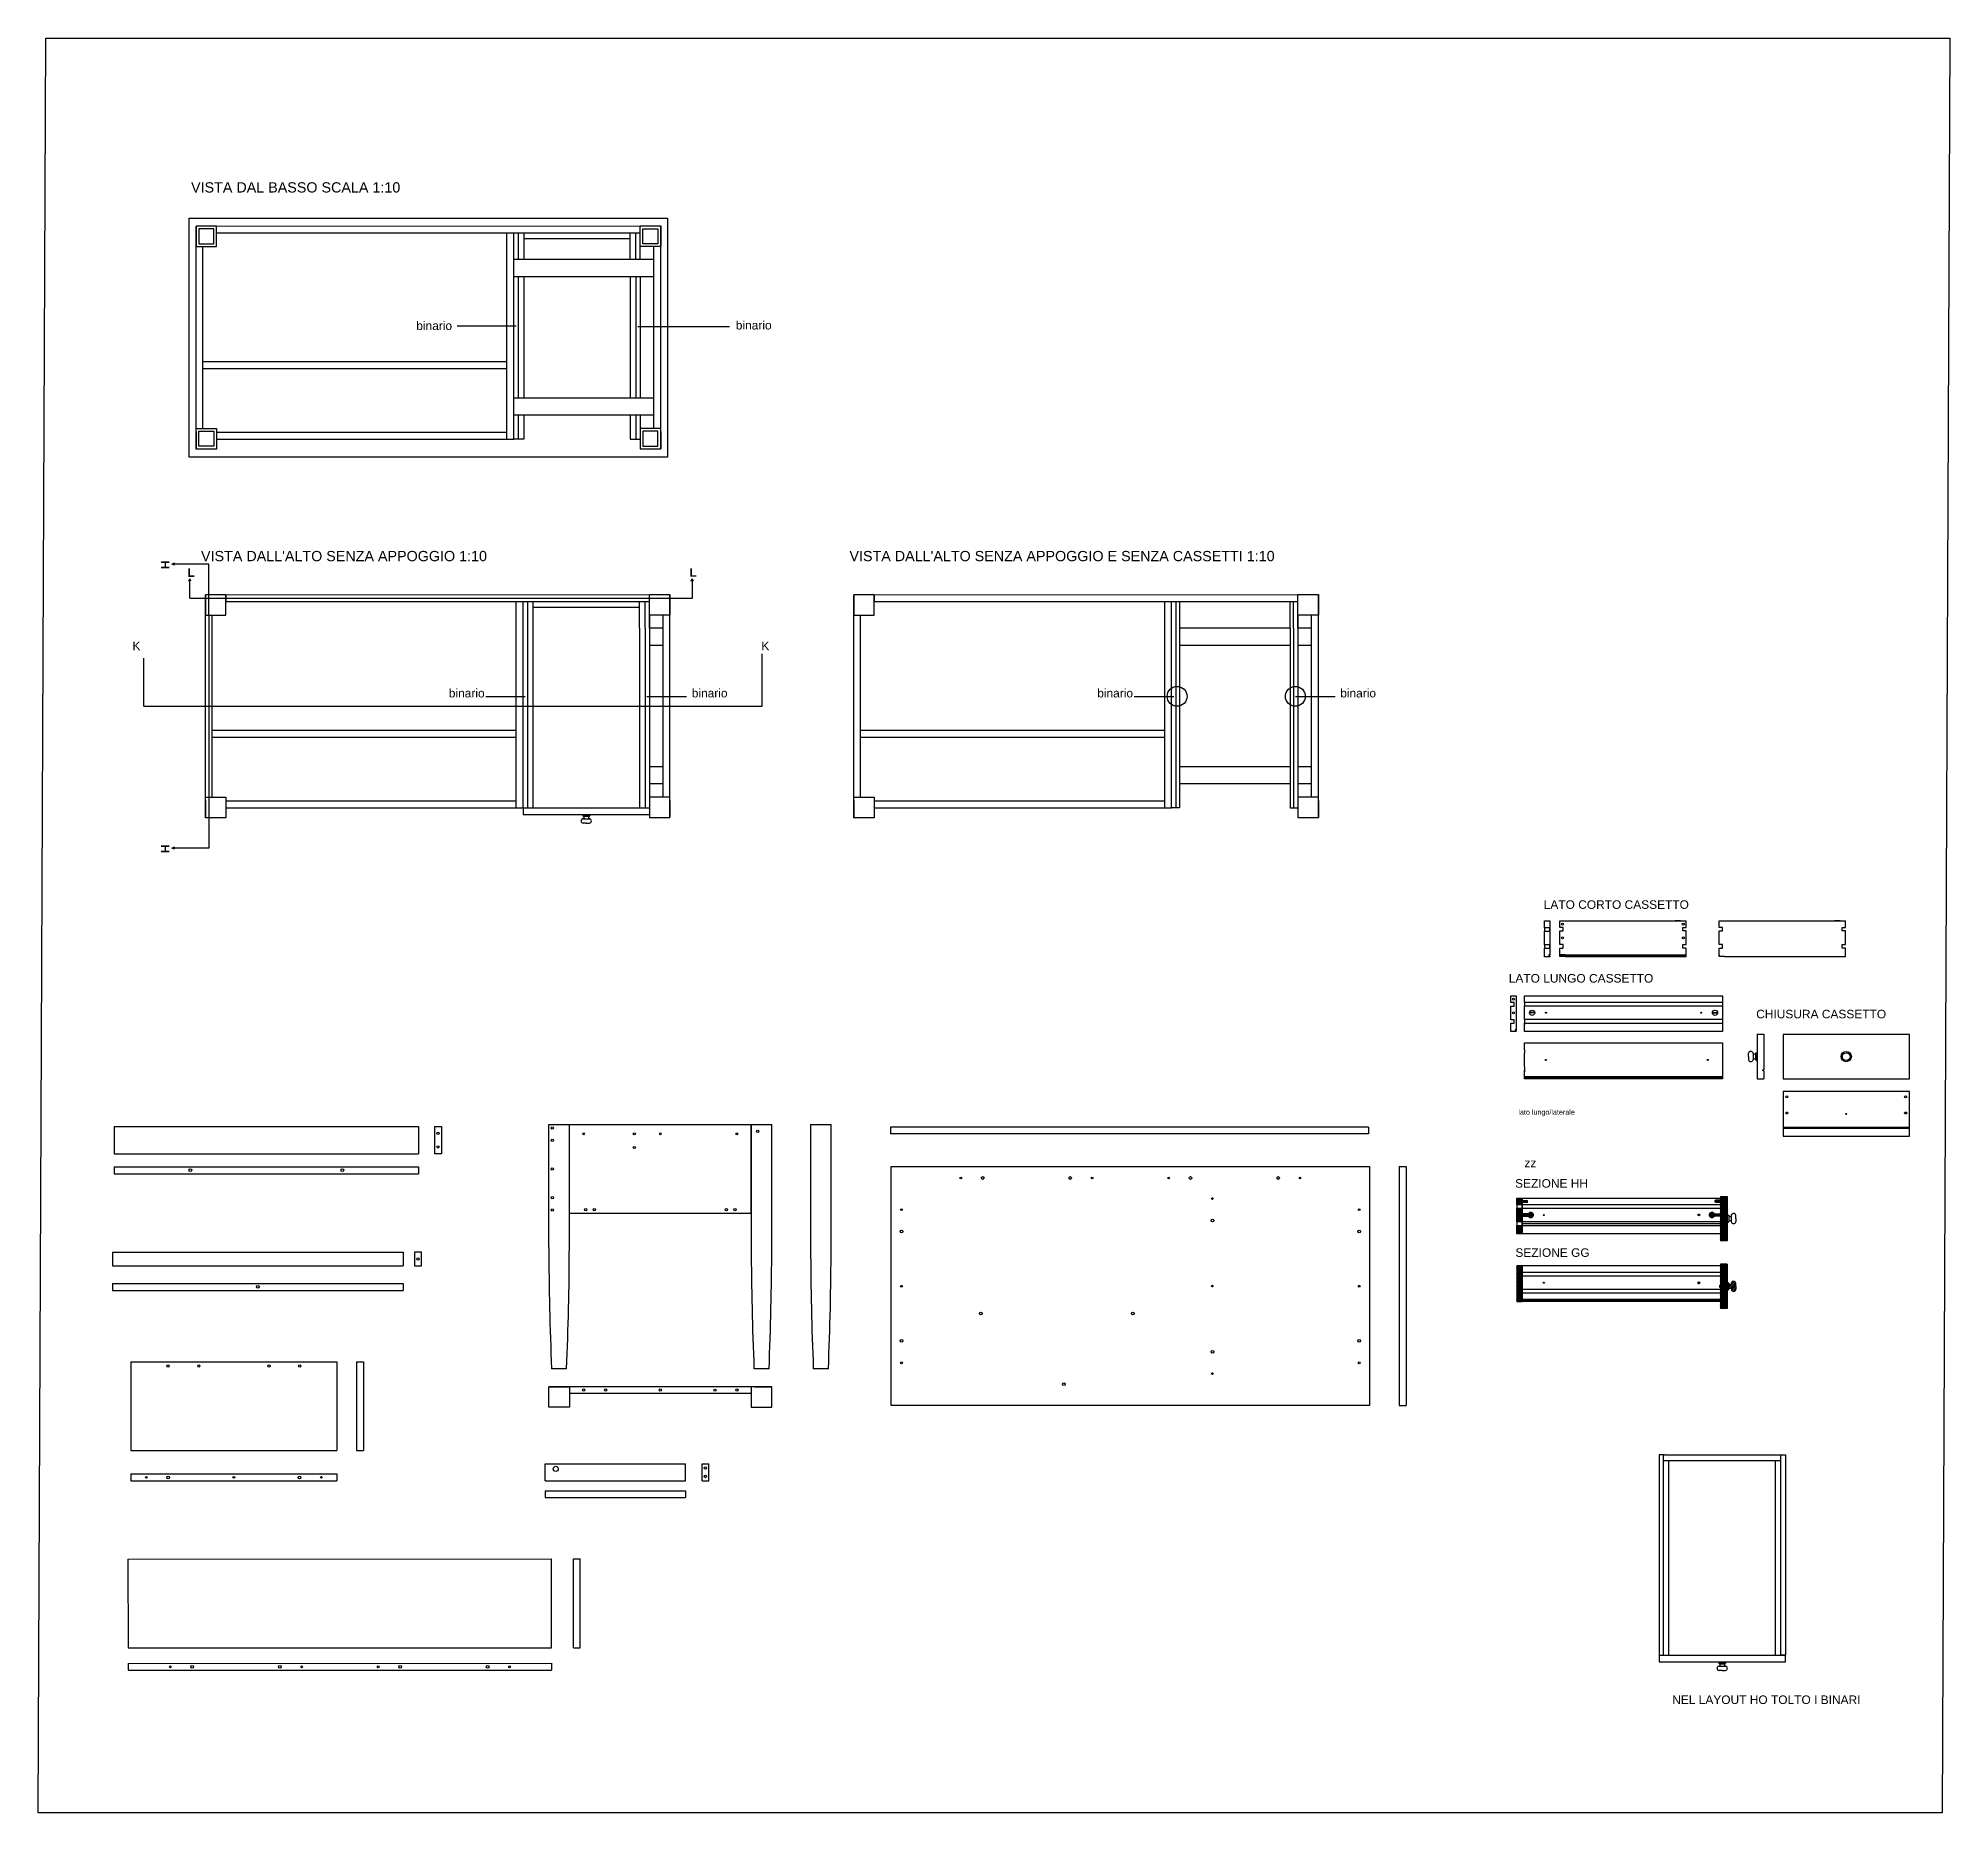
# Model space of a CAD drawing. Header units: millimetres. Extents: x 233 to 6102, y 2 to 2508.
# Drawn here: x 5542 to 6102, y 1817 to 2336 of the extents above; entities that cross this region are included whole.
import ezdxf

# ---------------------------------------------------------------- set-up
doc = ezdxf.new("R2010")
doc.units = ezdxf.units.MM
for name, color, linetype in [('ALTRE LINEE', 70, 'Continuous'), ('G-ANNO-GEOMETRY', 7, 'Continuous'), ('G-ANNO-SYSTEM', 7, 'Continuous'), ('LINEE SEZIONE', 129, 'Continuous'), ('PDF _Geometria', 7, 'Continuous'), ('Viti', 3, 'Continuous')]:
    doc.layers.add(name, color=color, linetype=linetype)
doc.styles.add('ARIAL-BOLD', font='')
doc.styles.add('PDF Arial', font='arial.ttf')
doc.styles.get("Standard").update_dxf_attribs({"font": 'arial.ttf'})
doc.styles.get('ARIAL-BOLD').set_extended_font_data('Arial', bold=True)
pattern_1 = [(45, (5400.1007, 2114.4157), (-0.12796865, 0.12796865), [])]

msp = doc.modelspace()

# ---------------------------------------------------------------- texts
at = {"layer": 'ALTRE LINEE', "char_height": 2.5, "attachment_point": 1}
for width, insert in [(35.3159, (5652.68, 2253.38)), (35.3159, (5746.21, 2253.52)), (17.7814, (5662.2, 2145.82)), (17.7814, (5733.32, 2145.82)), (17.7814, (5852.02, 2145.82)), (17.7814, (5923.15, 2145.82))]:
    msp.add_mtext_dynamic_manual_height_columns('binario', width=width, gutter_width=12.5, heights=[0], dxfattribs=dict(at, insert=insert))
at = {"layer": 'ALTRE LINEE', "lineweight": -3, "insert": (6020.33, 1851.17), "char_height": 2.5, "attachment_point": 1}
msp.add_mtext_dynamic_manual_height_columns('NEL LAYOUT HO TOLTO I BINARI', width=59.3147, gutter_width=12.5, heights=[0], dxfattribs=at)
at = {"layer": 'G-ANNO-GEOMETRY', "attachment_point": 1}
for s, width, heights, insert, char_height in [('VISTA DAL BASSO SCALA 1:10', 72.5074, [3.33], (5586.74, 2294.12), 3), ("VISTA DALL'ALTO SENZA APPOGGIO 1:10", 101.2578, [5.68], (5589.66, 2186.2), 3), ("VISTA DALL'ALTO SENZA APPOGGIO E SENZA CASSETTI 1:10", 137.8553, [3.8], (5779.48, 2186.2), 3), ('lato lungo/laterale', 31.2798, [0], (5975.29, 2022.67), 1.5), ('zz', 11.7005, [0], (5977.07, 2008.31), 2.5)]:
    msp.add_mtext_dynamic_manual_height_columns(s, width=width, gutter_width=12.5, heights=heights, dxfattribs=dict(at, insert=insert, char_height=char_height))
at = {"layer": 'G-ANNO-SYSTEM', "char_height": 2.5, "attachment_point": 1, "rotation": 270, "style": 'ARIAL-BOLD'}
for insert in [(5580.42, 2183.36), (5580.42, 2100.27)]:
    msp.add_mtext_dynamic_manual_height_columns('H', width=4.9374, gutter_width=12.5, heights=[0], dxfattribs=dict(at, insert=insert))
at = {"layer": 'G-ANNO-SYSTEM', "char_height": 2.5, "attachment_point": 1}
for s, width, heights, insert, style in [('L', 4.9374, [0], (5585.68, 2181.11), 'ARIAL-BOLD'), ('L', 4.9374, [0], (5732.65, 2181.14), 'ARIAL-BOLD'), ('LATO CORTO CASSETTO', 47.3749, [2.9], (5982.72, 2083.93), 'PDF Arial'), ('LATO LUNGO CASSETTO', 47.6997, [2.9], (5972.49, 2062.35), 'PDF Arial'), ('CHIUSURA CASSETTO', 40.0675, [5.01], (6044.92, 2051.88), 'PDF Arial')]:
    msp.add_mtext_dynamic_manual_height_columns(s, width=width, gutter_width=12.5, heights=heights, dxfattribs=dict(at, insert=insert, style=style))
for s, insert in [('SEZIONE HH', (5974.33, 2002.31)), ('SEZIONE GG', (5974.43, 1982.06))]:
    msp.add_mtext_dynamic_manual_height_columns(s, width=39.8684, gutter_width=12.5, heights=[0], dxfattribs=dict(at, insert=insert))
at = {"layer": 'LINEE SEZIONE', "color": 7, "char_height": 2.5, "attachment_point": 1}
for insert in [(5569.58, 2159.64), (5753.69, 2159.64)]:
    msp.add_mtext_dynamic_manual_height_columns('K', width=10.8041, gutter_width=12.5, heights=[0], dxfattribs=dict(at, insert=insert))

# ---------------------------------------------------------------- hatches: boundary and pattern name
at = {"layer": 'ALTRE LINEE'}
h = msp.add_hatch(dxfattribs=at)
h.set_pattern_fill('ANSI31', color=256, scale=0.057)
h.set_pattern_definition(pattern_1)
h.paths.add_polyline_path([(5976.43, 1995.48), (5975.05, 1995.48), (5974.93, 1995.56), (5974.93, 1995.99), (5975.05, 1996.08), (5976.43, 1996.08), (5976.43, 1996.78), (5974.83, 1996.78), (5974.83, 1994.78), (5976.43, 1994.78)])
h = msp.add_hatch(dxfattribs=at)
h.set_pattern_fill('ANSI31', color=256, scale=0.057)
h.set_pattern_definition(pattern_1)
h.paths.add_polyline_path([(5976.43, 1993.78), (5974.83, 1993.78), (5974.83, 1989.78), (5976.43, 1989.78), (5976.43, 1991.6), (5976.41, 1991.6), (5976.42, 1991.57), (5976.42, 1991.52), (5976.37, 1991.52), (5976.35, 1991.6), (5976.25, 1991.6), (5976.26, 1991.57), (5976.26, 1991.52), (5976.21, 1991.52), (5976.19, 1991.6), (5976.11, 1991.6), (5976.12, 1991.57), (5976.12, 1991.52), (5976.07, 1991.52), (5976.05, 1991.6), (5975.97, 1991.6), (5975.98, 1991.57), (5975.98, 1991.52), (5975.93, 1991.52), (5975.91, 1991.6), (5975.83, 1991.6), (5975.84, 1991.57), (5975.84, 1991.52), (5975.79, 1991.52), (5975.76, 1991.6), (5975.59, 1991.6, -0.427564), (5975.59, 1992.02), (5975.65, 1992.02), (5975.64, 1992.05), (5975.64, 1992.1), (5975.69, 1992.1), (5975.71, 1992.02), (5975.79, 1992.02), (5975.78, 1992.05), (5975.78, 1992.1), (5975.83, 1992.1), (5975.85, 1992.02), (5975.93, 1992.02), (5975.92, 1992.05), (5975.92, 1992.1), (5975.97, 1992.1), (5976, 1992.02), (5976.08, 1992.02), (5976.07, 1992.05), (5976.07, 1992.1), (5976.12, 1992.1), (5976.14, 1992.02), (5976.24, 1992.02), (5976.23, 1992.05), (5976.23, 1992.1), (5976.28, 1992.1), (5976.3, 1992.02), (5976.43, 1992.02)])
h.paths.add_polyline_path([(5976.43, 1988.78), (5974.83, 1988.78), (5974.83, 1986.28), (5976.43, 1986.28), (5976.43, 1986.58), (5976.13, 1986.58), (5976.13, 1986.82), (5976.43, 1986.82)])
h = msp.add_hatch(dxfattribs=at)
h.set_pattern_fill('ANSI31', color=256, scale=0.1, angle=184)
h.set_pattern_definition([(229, (5399.7771, 2114.45524), (0.23962029, -0.20829874), [])])
edge = h.paths.add_edge_path()
edge.add_line((6036.43, 1997.26), (6034.43, 1997.26))
edge.add_line((6034.43, 1997.26), (6034.43, 1996.12))
edge.add_line((6034.43, 1996.12), (6035.82, 1996.12))
edge.add_line((6035.82, 1996.12), (6035.94, 1996.03))
edge.add_line((6035.94, 1996.03), (6035.94, 1995.6))
edge.add_line((6035.94, 1995.6), (6035.82, 1995.52))
edge.add_line((6035.82, 1995.52), (6034.43, 1995.52))
edge.add_line((6034.43, 1995.52), (6034.43, 1992.06))
edge.add_line((6034.43, 1992.06), (6034.57, 1992.06))
edge.add_line((6034.57, 1992.06), (6034.59, 1992.14))
edge.add_line((6034.59, 1992.14), (6034.64, 1992.14))
edge.add_line((6034.64, 1992.14), (6034.64, 1992.06))
edge.add_line((6034.64, 1992.06), (6034.73, 1992.06))
edge.add_line((6034.73, 1992.06), (6034.75, 1992.14))
edge.add_line((6034.75, 1992.14), (6034.8, 1992.14))
edge.add_line((6034.8, 1992.14), (6034.8, 1992.06))
edge.add_line((6034.8, 1992.06), (6034.87, 1992.06))
edge.add_line((6034.87, 1992.06), (6034.9, 1992.14))
edge.add_line((6034.9, 1992.14), (6034.95, 1992.14))
edge.add_line((6034.95, 1992.14), (6034.95, 1992.06))
edge.add_line((6034.95, 1992.06), (6035.02, 1992.06))
edge.add_line((6035.02, 1992.06), (6035.04, 1992.14))
edge.add_line((6035.04, 1992.14), (6035.09, 1992.14))
edge.add_line((6035.09, 1992.14), (6035.09, 1992.06))
edge.add_line((6035.09, 1992.06), (6035.16, 1992.06))
edge.add_line((6035.16, 1992.06), (6035.18, 1992.14))
edge.add_line((6035.18, 1992.14), (6035.23, 1992.14))
edge.add_line((6035.23, 1992.14), (6035.23, 1992.06))
edge.add_line((6035.23, 1992.06), (6035.28, 1992.06))
edge.add_arc((6035.08, 1991.85), 0.285, -46.2996, 46.2996, ccw=False)
edge.add_line((6035.28, 1991.64), (6035.11, 1991.64))
edge.add_line((6035.11, 1991.64), (6035.08, 1991.56))
edge.add_line((6035.08, 1991.56), (6035.03, 1991.56))
edge.add_line((6035.03, 1991.56), (6035.03, 1991.64))
edge.add_line((6035.03, 1991.64), (6034.96, 1991.64))
edge.add_line((6034.96, 1991.64), (6034.94, 1991.56))
edge.add_line((6034.94, 1991.56), (6034.89, 1991.56))
edge.add_line((6034.89, 1991.56), (6034.89, 1991.64))
edge.add_line((6034.89, 1991.64), (6034.82, 1991.64))
edge.add_line((6034.82, 1991.64), (6034.8, 1991.56))
edge.add_line((6034.8, 1991.56), (6034.75, 1991.56))
edge.add_line((6034.75, 1991.56), (6034.75, 1991.64))
edge.add_line((6034.75, 1991.64), (6034.68, 1991.64))
edge.add_line((6034.68, 1991.64), (6034.66, 1991.56))
edge.add_line((6034.66, 1991.56), (6034.61, 1991.56))
edge.add_line((6034.61, 1991.56), (6034.61, 1991.64))
edge.add_line((6034.61, 1991.64), (6034.52, 1991.64))
edge.add_line((6034.52, 1991.64), (6034.5, 1991.56))
edge.add_line((6034.5, 1991.56), (6034.43, 1991.56))
edge.add_line((6034.43, 1991.56), (6034.43, 1986.86))
edge.add_line((6034.43, 1986.86), (6034.73, 1986.86))
edge.add_line((6034.73, 1986.86), (6034.73, 1986.62))
edge.add_line((6034.73, 1986.62), (6034.43, 1986.62))
edge.add_line((6034.43, 1986.62), (6034.43, 1986.32))
edge.add_line((6034.43, 1986.32), (6034.43, 1984.26))
edge.add_line((6034.43, 1984.26), (6036.43, 1984.26))
edge.add_line((6036.43, 1984.26), (6036.43, 1997.26))
h = msp.add_hatch(dxfattribs=at)
h.set_pattern_fill('ANSI31', color=256, scale=0.084, angle=184)
h.set_pattern_definition([(229, (5400.1007, 2114.4157), (0.20128105, -0.17497094), [])])
h.paths.add_polyline_path([(5976.43, 1976.99), (5974.83, 1976.99), (5974.83, 1966.49), (5976.43, 1966.49)])
h = msp.add_hatch(dxfattribs=at)
h.set_pattern_fill('ANSI31', color=256, scale=0.084, angle=184)
h.set_pattern_definition([(229, (5399.7971, 2114.4157), (0.20128105, -0.17497094), [])])
h.paths.add_polyline_path([(6036.45, 1977.44), (6034.45, 1977.44), (6034.45, 1971.12), (6034.49, 1971.09), (6034.51, 1971.14), (6034.56, 1971.09), (6034.58, 1971.14), (6034.63, 1971.09), (6034.65, 1971.14), (6034.7, 1971.09), (6034.72, 1971.14), (6034.77, 1971.09), (6034.79, 1971.14), (6034.84, 1971.09), (6034.86, 1971.14), (6034.91, 1971.09), (6034.93, 1971.14), (6034.98, 1971.09), (6035, 1971.14), (6035.05, 1971.09), (6035.07, 1971.14), (6035.12, 1971.09), (6035.14, 1971.14), (6035.19, 1971.09), (6035.21, 1971.14), (6035.26, 1971.09), (6035.28, 1971.14), (6035.33, 1971.09), (6035.35, 1971.14), (6035.4, 1971.09), (6035.42, 1971.13), (6035.47, 1971.08), (6035.49, 1971.13), (6035.54, 1971.08), (6035.56, 1971.13), (6035.61, 1971.08), (6035.63, 1971.13), (6035.68, 1971.08), (6035.7, 1971.13), (6035.75, 1971.08), (6035.77, 1971.13), (6035.82, 1971.08), (6035.84, 1971.13), (6035.89, 1971.08), (6035.91, 1971.13), (6035.96, 1971.08), (6035.98, 1971.13), (6036.03, 1971.08), (6036.05, 1971.13), (6036.1, 1971.08), (6036.12, 1971.13), (6036.17, 1971.08), (6036.19, 1971.13), (6036.24, 1971.08), (6036.26, 1971.13), (6036.31, 1971.07), (6036.33, 1971.12), (6036.38, 1971.07), (6036.4, 1971.12), (6036.45, 1971.07), (6036.45, 1971.08)])
h.paths.add_polyline_path([(6036.45, 1970.73), (6036.41, 1970.77), (6036.39, 1970.72), (6036.34, 1970.78), (6036.32, 1970.73), (6036.27, 1970.78), (6036.25, 1970.73), (6036.2, 1970.78), (6036.18, 1970.73), (6036.13, 1970.78), (6036.11, 1970.73), (6036.06, 1970.78), (6036.04, 1970.73), (6035.98, 1970.78), (6035.97, 1970.73), (6035.92, 1970.78), (6035.9, 1970.73), (6035.85, 1970.78), (6035.83, 1970.73), (6035.78, 1970.78), (6035.76, 1970.73), (6035.71, 1970.78), (6035.69, 1970.73), (6035.64, 1970.78), (6035.62, 1970.73), (6035.57, 1970.78), (6035.55, 1970.73), (6035.5, 1970.78), (6035.48, 1970.73), (6035.42, 1970.78), (6035.4, 1970.74), (6035.35, 1970.79), (6035.33, 1970.74), (6035.28, 1970.79), (6035.26, 1970.74), (6035.21, 1970.79), (6035.19, 1970.74), (6035.14, 1970.79), (6035.12, 1970.74), (6035.07, 1970.79), (6035.05, 1970.74), (6035, 1970.79), (6034.98, 1970.74), (6034.93, 1970.79), (6034.91, 1970.74), (6034.86, 1970.79), (6034.84, 1970.74), (6034.79, 1970.79), (6034.77, 1970.74), (6034.72, 1970.79), (6034.7, 1970.74), (6034.65, 1970.79), (6034.63, 1970.74), (6034.58, 1970.79), (6034.56, 1970.74), (6034.51, 1970.79), (6034.49, 1970.74), (6034.45, 1970.78), (6034.45, 1967.09), (6034.75, 1967.09), (6034.75, 1966.79), (6034.45, 1966.79), (6034.45, 1966.49), (6034.45, 1964.44), (6036.45, 1964.44)])
h = msp.add_hatch(dxfattribs=at)
h.set_pattern_fill('ANSI31', color=256, scale=0.12, angle=184)
h.set_pattern_definition([(229, (5399.7971, 2114.4157), (0.28754435, -0.2499585), [])])
h.paths.add_polyline_path([(6038.95, 1971.87, 0.866667), (6037.65, 1971.87), (6037.65, 1971.55), (6037.58, 1971.55, -0.131767), (6037.04, 1971.69, -0.18996), (6036.94, 1971.8, 0.32497), (6036.75, 1971.94), (6036.65, 1971.94, 0.414214), (6036.45, 1971.74), (6036.45, 1971.08), (6036.47, 1971.12), (6036.52, 1971.07), (6036.54, 1971.12), (6036.59, 1971.07), (6036.61, 1971.12), (6036.66, 1971.07), (6036.68, 1971.12), (6036.73, 1971.07), (6036.75, 1971.12), (6036.8, 1971.07), (6036.83, 1971.07, -0.414214), (6036.86, 1971.05), (6036.86, 1970.8, -0.414214), (6036.83, 1970.77), (6036.83, 1970.77), (6036.81, 1970.72), (6036.76, 1970.77), (6036.74, 1970.72), (6036.69, 1970.77), (6036.67, 1970.72), (6036.62, 1970.77), (6036.6, 1970.72), (6036.55, 1970.77), (6036.53, 1970.72), (6036.48, 1970.77), (6036.45, 1970.72), (6036.45, 1970.14, 0.414214), (6036.65, 1969.94), (6036.75, 1969.94, 0.32497), (6036.94, 1970.08, -0.18996), (6037.04, 1970.19, -0.131767), (6037.58, 1970.32), (6037.65, 1970.32), (6037.65, 1970, 0.866667), (6038.95, 1970), (6038.95, 1970.94)])
at = {"layer": 'LINEE SEZIONE'}
h = msp.add_hatch(color=256, dxfattribs=at)
h.dxf.hatch_style = 1
h.paths.add_polyline_path([(5581.9, 2182.01), (5581.9, 2182.63), (5581.14, 2182.32)])
h = msp.add_hatch(color=256, dxfattribs=at)
h.dxf.hatch_style = 1
h.paths.add_polyline_path([(5586.05, 2177.32), (5586.66, 2177.32), (5586.35, 2178.07)])
h = msp.add_hatch(color=256, dxfattribs=at)
h.dxf.hatch_style = 1
h.paths.add_polyline_path([(5733.17, 2177.32), (5733.78, 2177.32), (5733.47, 2178.07)])
h = msp.add_hatch(color=256, dxfattribs=at)
h.dxf.hatch_style = 1
h.paths.add_polyline_path([(5581.9, 2098.92), (5581.9, 2099.53), (5581.14, 2099.23)])
at = {"layer": 'Viti'}
h = msp.add_hatch(dxfattribs=at)
h.set_pattern_fill('ANSI31', color=256, scale=0.0084, angle=180)
h.set_pattern_definition([(225, (6611.09244, 1869.181102), (0.0188585379, -0.0188585379), [])])
h.paths.add_polyline_path([(5979.64, 1991.8, 0.294676), (5979.19, 1992.49), (5979.1, 1992.28, -0.085849), (5979.21, 1991.98), (5979.24, 1991.98), (5979.24, 1992.09), (5979.47, 1992.09), (5979.47, 1991.5), (5979.24, 1991.5), (5979.24, 1991.62), (5979.21, 1991.62, -0.084542), (5979.1, 1991.32, -0.094878), (5978.54, 1991.34), (5978.54, 1991.13, 0.559973)])
h = msp.add_hatch(dxfattribs=at)
h.set_pattern_fill('ANSI31', color=256, scale=0.0084)
h.set_pattern_definition([(45, (5399.777106, 2114.45524), (-0.0188585379, 0.0188585379), [])])
h.paths.add_polyline_path([(6031.23, 1991.84, 0.294676), (6031.68, 1991.15), (6031.77, 1991.36, -0.085849), (6031.66, 1991.66), (6031.63, 1991.66), (6031.63, 1991.54), (6031.4, 1991.54), (6031.4, 1992.13), (6031.63, 1992.13), (6031.63, 1992.02), (6031.66, 1992.02, -0.084542), (6031.77, 1992.31, -0.094878), (6032.33, 1992.3), (6032.33, 1992.51, 0.559973)])

# ---------------------------------------------------------------- linework, layer by layer
at = {"layer": 'ALTRE LINEE'}
for p, q in [((5586.22, 2283.65), (5726.22, 2283.65)), ((5586.22, 2213.65), (5586.22, 2283.65)), ((5586.22, 2283.65), (5586.22, 2283.65)), ((5586.22, 2283.65), (5586.22, 2283.65)), ((5726.22, 2283.65), (5726.22, 2213.65)), ((5588.22, 2276.24), (5588.22, 2281.27)), ((5594.22, 2281.27), (5718.22, 2281.32)), ((5594.22, 2279.27), (5718.22, 2279.27)), ((5679.22, 2218.95), (5679.22, 2279.27)), ((5681.22, 2218.95), (5681.22, 2279.27)), ((5682.52, 2279.27), (5682.52, 2271.48)), ((5684.12, 2279.27), (5684.12, 2271.48)), ((5684.12, 2277.67), (5715.32, 2277.67)), ((5715.32, 2271.48), (5715.32, 2279.27)), ((5716.92, 2271.48), (5716.92, 2279.27)), ((5724.22, 2276.29), (5724.22, 2281.32)), ((5588.22, 2220.95), (5588.22, 2276.24)), ((5590.22, 2222.02), (5590.22, 2275.27)), ((5718.22, 2271.48), (5718.22, 2275.32)), ((5722.22, 2222.07), (5722.22, 2275.32)), ((5724.22, 2221), (5724.22, 2276.29)), ((5722.22, 2271.48), (5681.22, 2271.48)), ((5722.22, 2266.48), (5681.22, 2266.48)), ((5682.52, 2266.48), (5682.52, 2230.91)), ((5684.12, 2266.48), (5684.12, 2230.91)), ((5715.32, 2266.48), (5715.32, 2230.91)), ((5716.92, 2266.48), (5716.92, 2230.91)), ((5718.22, 2266.48), (5718.22, 2230.91)), ((5681.93, 2251.95), (5664.68, 2251.95)), ((5717.55, 2251.92), (5744.41, 2251.92)), ((5590.22, 2241.64), (5679.22, 2241.64)), ((5590.22, 2239.64), (5679.22, 2239.64)), ((5722.22, 2230.91), (5681.22, 2230.91)), ((5722.22, 2225.91), (5681.22, 2225.91)), ((5682.52, 2225.91), (5682.52, 2218.95)), ((5684.12, 2225.91), (5684.12, 2218.95)), ((5715.32, 2225.91), (5715.32, 2218.95)), ((5716.92, 2225.91), (5716.92, 2218.95)), ((5718.22, 2225.91), (5718.22, 2222.07)), ((5588.22, 2221.05), (5588.22, 2216.02)), ((5594.22, 2220.95), (5679.22, 2220.95)), ((5594.22, 2218.95), (5679.22, 2218.95)), ((5679.22, 2218.95), (5681.22, 2218.95)), ((5724.22, 2221.1), (5724.22, 2216.07)), ((5726.22, 2213.65), (5586.22, 2213.65)), ((5590.94, 2168.32), (5590.94, 2173.35)), ((5596.94, 2173.35), (5720.94, 2173.4)), ((5596.94, 2171.35), (5720.94, 2171.35)), ((5681.94, 2111.02), (5681.94, 2171.35)), ((5683.94, 2111.02), (5683.94, 2171.35)), ((5685.24, 2171.35), (5685.24, 2163.56)), ((5686.84, 2171.35), (5686.84, 2163.56)), ((5718.04, 2163.56), (5718.04, 2171.35)), ((5719.64, 2163.56), (5719.64, 2171.35)), ((5726.94, 2168.37), (5726.94, 2173.4)), ((5780.76, 2168.32), (5780.76, 2173.35)), ((5786.76, 2173.35), (5910.76, 2173.4)), ((5786.76, 2171.35), (5910.76, 2171.35)), ((5871.76, 2111.02), (5871.76, 2171.35)), ((5873.76, 2111.02), (5873.76, 2171.35)), ((5875.06, 2171.35), (5875.06, 2163.56)), ((5876.06, 2171.35), (5876.06, 2163.56)), ((5908.46, 2163.56), (5908.46, 2171.35)), ((5909.46, 2163.56), (5909.46, 2171.35)), ((5916.76, 2168.37), (5916.76, 2173.4)), ((5590.94, 2113.02), (5590.94, 2168.32)), ((5592.94, 2114.09), (5592.94, 2167.35)), ((5686.84, 2169.75), (5718.04, 2169.75)), ((5720.94, 2167.4), (5720.94, 2114.14)), ((5720.94, 2163.56), (5720.94, 2167.4)), ((5724.94, 2114.14), (5724.94, 2167.4)), ((5726.94, 2113.07), (5726.94, 2168.37)), ((5780.76, 2113.02), (5780.76, 2168.32)), ((5782.76, 2114.09), (5782.76, 2167.35)), ((5910.76, 2167.4), (5910.76, 2114.14)), ((5910.76, 2163.56), (5910.76, 2167.4)), ((5914.76, 2114.14), (5914.76, 2167.4)), ((5916.76, 2113.07), (5916.76, 2168.37)), ((5685.24, 2163.56), (5685.24, 2117.98)), ((5686.84, 2163.56), (5686.84, 2117.98)), ((5718.04, 2163.56), (5718.04, 2117.98)), ((5719.64, 2163.56), (5719.64, 2117.98)), ((5724.94, 2163.56), (5720.94, 2163.56)), ((5875.06, 2163.56), (5875.06, 2117.98)), ((5908.46, 2163.56), (5876.06, 2163.56)), ((5876.06, 2163.56), (5876.06, 2117.98)), ((5908.46, 2163.56), (5908.46, 2117.98)), ((5909.46, 2163.56), (5909.46, 2117.98)), ((5914.76, 2163.56), (5910.76, 2163.56)), ((5720.94, 2158.56), (5720.94, 2122.98)), ((5724.94, 2158.56), (5720.94, 2158.56)), ((5908.46, 2158.56), (5876.06, 2158.56)), ((5910.76, 2158.56), (5910.76, 2122.98)), ((5914.76, 2158.56), (5910.76, 2158.56)), ((5672.99, 2143.63), (5684.59, 2143.63)), ((5720.2, 2143.63), (5731.8, 2143.63)), ((5862.81, 2143.63), (5874.41, 2143.63)), ((5910.02, 2143.63), (5921.62, 2143.63)), ((5592.94, 2133.71), (5681.94, 2133.71)), ((5782.76, 2133.71), (5871.76, 2133.71)), ((5592.94, 2131.71), (5681.94, 2131.71)), ((5782.76, 2131.71), (5871.76, 2131.71)), ((5724.94, 2122.98), (5720.94, 2122.98)), ((5908.46, 2122.98), (5876.06, 2122.98)), ((5914.76, 2122.98), (5910.76, 2122.98)), ((5685.24, 2117.98), (5685.24, 2111.02)), ((5686.84, 2117.98), (5686.84, 2111.02)), ((5718.04, 2117.98), (5718.04, 2111.02)), ((5719.64, 2117.98), (5719.64, 2111.02)), ((5720.94, 2117.98), (5720.94, 2114.14)), ((5724.94, 2117.98), (5720.94, 2117.98)), ((5875.06, 2117.98), (5875.06, 2111.02)), ((5908.46, 2117.98), (5876.06, 2117.98)), ((5876.06, 2117.98), (5876.06, 2111.02)), ((5908.46, 2117.98), (5908.46, 2111.02)), ((5909.46, 2117.98), (5909.46, 2111.02)), ((5910.76, 2117.98), (5910.76, 2114.14)), ((5914.76, 2117.98), (5910.76, 2117.98)), ((5590.94, 2113.12), (5590.94, 2108.09)), ((5596.94, 2113.02), (5681.94, 2113.02)), ((5596.94, 2111.02), (5681.94, 2111.02)), ((5681.94, 2111.02), (5683.94, 2111.02)), ((5683.94, 2111.02), (5720.94, 2111.02)), ((5683.94, 2111.02), (5683.94, 2109.02)), ((5726.94, 2113.17), (5726.94, 2108.14)), ((5780.76, 2113.12), (5780.76, 2108.09)), ((5786.76, 2113.02), (5871.76, 2113.02)), ((5786.76, 2111.02), (5871.76, 2111.02)), ((5871.76, 2111.02), (5873.76, 2111.02)), ((5876.06, 2111.02), (5873.76, 2111.02)), ((5908.46, 2111.02), (5910.76, 2111.02)), ((5916.76, 2113.17), (5916.76, 2108.14)), ((5683.94, 2109.02), (5720.94, 2109.02)), ((5701.44, 2108.82), (5701.44, 2108.72)), ((5703.44, 2108.77), (5701.44, 2108.77)), ((5701.5, 2107.82), (5703.37, 2107.82)), ((5702.44, 2106.52), (5701.5, 2106.52)), ((5701.64, 2108.52), (5703.24, 2108.52)), ((5701.82, 2107.94), (5701.82, 2107.82)), ((5702.44, 2106.52), (5703.37, 2106.52)), ((5703.05, 2107.94), (5703.05, 2107.82)), ((5703.44, 2108.72), (5703.44, 2108.82)), ((5703.44, 2108.82), (5703.44, 2108.72)), ((5987.39, 2077.95), (5989, 2077.95)), ((5987.39, 2075.95), (5987.39, 2077.95)), ((5989, 2077.95), (6024.39, 2077.95)), ((6022.79, 2077.95), (6021.18, 2077.95)), ((6024.39, 2075.95), (6024.39, 2077.95)), ((6034.05, 2077.95), (6035.66, 2077.95)), ((6034.05, 2075.95), (6034.05, 2077.95)), ((6035.66, 2077.95), (6071.05, 2077.95)), ((6069.45, 2077.95), (6067.84, 2077.95)), ((6071.05, 2075.95), (6071.05, 2077.95)), ((5982.91, 2075.92), (5982.91, 2074.92)), ((5982.91, 2070.92), (5982.91, 2069.92)), ((5988.39, 2075.95), (5987.39, 2075.95)), ((5987.39, 2070.95), (5987.39, 2074.95)), ((5987.39, 2074.95), (5988.39, 2074.95)), ((5988.39, 2070.95), (5987.39, 2070.95)), ((5988.39, 2074.95), (5988.39, 2075.95)), ((5988.39, 2069.95), (5988.39, 2070.95)), ((6023.39, 2074.95), (6023.39, 2075.95)), ((6023.39, 2075.95), (6024.39, 2075.95)), ((6024.39, 2074.95), (6023.39, 2074.95)), ((6023.39, 2069.95), (6023.39, 2070.95)), ((6023.39, 2070.95), (6024.39, 2070.95)), ((6024.39, 2070.95), (6024.39, 2074.95)), ((6035.05, 2075.95), (6034.05, 2075.95)), ((6034.05, 2070.95), (6034.05, 2074.95)), ((6034.05, 2074.95), (6035.05, 2074.95)), ((6035.05, 2070.95), (6034.05, 2070.95)), ((6035.05, 2074.95), (6035.05, 2075.95)), ((6035.05, 2069.95), (6035.05, 2070.95)), ((6070.05, 2074.95), (6070.05, 2075.95)), ((6070.05, 2075.95), (6071.05, 2075.95)), ((6071.05, 2074.95), (6070.05, 2074.95)), ((6070.05, 2069.95), (6070.05, 2070.95)), ((6070.05, 2070.95), (6071.05, 2070.95)), ((6071.05, 2070.95), (6071.05, 2074.95)), ((5987.39, 2067.45), (5987.39, 2069.95)), ((5987.39, 2069.95), (5988.39, 2069.95)), ((5989, 2067.99), (5987.39, 2067.99)), ((5987.39, 2067.99), (5987.39, 2067.75)), ((5987.39, 2067.75), (5989, 2067.75)), ((5989, 2067.45), (5987.39, 2067.45)), ((5989, 2067.99), (6021.18, 2067.99)), ((5989, 2067.75), (6021.18, 2067.75)), ((5989, 2067.45), (6021.18, 2067.45)), ((6021.18, 2067.99), (6024.39, 2067.99)), ((6024.39, 2067.75), (6021.18, 2067.75)), ((6021.18, 2067.45), (6024.39, 2067.45)), ((6024.39, 2069.95), (6023.39, 2069.95)), ((6024.39, 2067.45), (6024.39, 2069.95)), ((6034.05, 2067.45), (6034.05, 2069.95)), ((6034.05, 2069.95), (6035.05, 2069.95)), ((6034.05, 2067.99), (6034.05, 2067.75)), ((6035.66, 2067.45), (6034.05, 2067.45)), ((6035.66, 2067.45), (6071.05, 2067.45)), ((6067.84, 2067.45), (6069.45, 2067.45)), ((6071.05, 2069.95), (6070.05, 2069.95)), ((6071.05, 2067.45), (6071.05, 2069.95)), ((5977.09, 2056.01), (5978.69, 2056.01)), ((5977.09, 2054.01), (5977.09, 2056.01)), ((5977.09, 2056.01), (6035.09, 2056.01)), ((6035.09, 2054.01), (5977.09, 2054.01)), ((5977.09, 2054.01), (5977.09, 2053.01)), ((6035.09, 2056.01), (6035.09, 2045.51)), ((5977.09, 2049.01), (5977.09, 2053.01)), ((5977.09, 2053.01), (6035.09, 2053.01)), ((6035.09, 2049.01), (5977.09, 2049.01)), ((5977.09, 2049.01), (5977.09, 2047.53)), ((5977.09, 2045.51), (5977.09, 2048.01)), ((5977.09, 2048.01), (6035.09, 2048.01)), ((5978.69, 2045.51), (5977.09, 2045.51)), ((6035.09, 2045.51), (5978.69, 2045.51)), ((6045.18, 2044.71), (6045.18, 2031.71)), ((6045.18, 2044.71), (6047.18, 2044.71)), ((6047.18, 2044.71), (6047.18, 2034.31)), ((6052.77, 2044.68), (6052.77, 2031.68)), ((6089.77, 2031.68), (6089.77, 2044.68)), ((5977.05, 2042.2), (5978.66, 2042.2)), ((5977.05, 2040.2), (5977.05, 2042.2)), ((5977.05, 2042.2), (6035.09, 2042.2)), ((5977.05, 2040.2), (5977.05, 2039.2)), ((5977.05, 2035.2), (5977.05, 2039.2)), ((6035.09, 2042.2), (6035.09, 2031.7)), ((6042.68, 2038.21), (6042.68, 2039.15)), ((6042.68, 2038.21), (6042.68, 2037.28)), ((6043.98, 2039.15), (6043.98, 2037.28)), ((6044.1, 2038.83), (6043.98, 2038.83)), ((6044.1, 2037.6), (6043.98, 2037.6)), ((6044.68, 2039.01), (6044.68, 2037.41)), ((6044.98, 2039.21), (6044.88, 2039.21)), ((6044.98, 2037.21), (6044.88, 2037.21)), ((6045.18, 2036.78), (6045.18, 2038.78)), ((5977.05, 2035.2), (5977.05, 2033.72)), ((5977.05, 2031.7), (5977.05, 2034.2)), ((6035.09, 2032.3), (5977.05, 2032.3)), ((6035.09, 2032), (5977.05, 2032)), ((6035.09, 2031.7), (5977.05, 2031.7)), ((6045.18, 2031.71), (6047.18, 2031.71)), ((6046.88, 2034.01), (6046.88, 2034.31)), ((6046.88, 2034.31), (6047.18, 2034.31)), ((6047.18, 2034.01), (6046.88, 2034.01)), ((6047.18, 2034.01), (6047.18, 2031.71)), ((6052.77, 2027.92), (6052.77, 2014.92)), ((6089.77, 2014.92), (6089.77, 2027.92)), ((5931.47, 2017.56), (5791.47, 2017.56)), ((5791.47, 2017.56), (5791.47, 2015.56)), ((5931.47, 2015.56), (5791.47, 2015.56)), ((5931.47, 2017.56), (5931.47, 2015.56)), ((6052.77, 2017.52), (6089.77, 2017.52)), ((6052.77, 2017.22), (6089.77, 2017.22)), ((5791.72, 2006.01), (5931.72, 2006.01)), ((5791.72, 1936.01), (5791.72, 2006.01)), ((5931.72, 2006.01), (5931.72, 1936.01)), ((5940.41, 2006.01), (5940.41, 1936.01)), ((5940.41, 2006.01), (5942.41, 2006.01)), ((5942.41, 2006.01), (5942.41, 1936.01)), ((5974.83, 1994.78), (5974.83, 1993.78)), ((5976.43, 1996.78), (6034.43, 1996.78)), ((6034.43, 1994.78), (5976.43, 1994.78)), ((5976.43, 1989.78), (5976.43, 1993.78)), ((5976.43, 1993.78), (6034.43, 1993.78)), ((5976.43, 1993.78), (6034.43, 1993.78)), ((6034.43, 1997.26), (6034.43, 1996.12)), ((6034.43, 1997.26), (6036.43, 1997.26)), ((6034.43, 1995.52), (6034.43, 1986.32)), ((6036.43, 1997.26), (6036.43, 1984.26)), ((5974.83, 1989.78), (5974.83, 1988.78)), ((6034.43, 1989.78), (5976.43, 1989.78)), ((5976.43, 1989.78), (5976.43, 1988.29)), ((5976.43, 1989.28), (6034.43, 1989.28)), ((5976.43, 1986.28), (5976.43, 1988.78)), ((5976.43, 1988.78), (6034.43, 1988.78)), ((6034.73, 1986.92), (6034.43, 1986.92)), ((6034.43, 1986.62), (6034.73, 1986.62)), ((6034.43, 1986.56), (6034.43, 1984.26)), ((6034.73, 1986.62), (6034.73, 1986.92)), ((6036.43, 1989.33), (6036.43, 1991.33)), ((6036.43, 1990.55), (6036.44, 1990.55)), ((6036.63, 1991.76), (6036.73, 1991.76)), ((6036.63, 1989.76), (6036.73, 1989.76)), ((6036.93, 1991.56), (6036.93, 1989.96)), ((6037.52, 1991.37), (6037.63, 1991.37)), ((6037.52, 1990.15), (6037.63, 1990.15)), ((6037.63, 1991.7), (6037.63, 1989.82)), ((6038.93, 1990.76), (6038.93, 1991.7)), ((6038.93, 1990.76), (6038.93, 1989.82)), ((5978.04, 1986.28), (5976.43, 1986.28)), ((6034.43, 1986.28), (5978.04, 1986.28)), ((6036.43, 1984.26), (6034.43, 1984.26)), ((5974.83, 1976.99), (6034.45, 1976.99)), ((5974.83, 1976.99), (5974.83, 1966.49)), ((5976.43, 1976.99), (5976.43, 1966.49)), ((6034.45, 1977.44), (6034.45, 1964.44)), ((6036.45, 1977.44), (6034.45, 1977.44)), ((6036.45, 1977.44), (6036.45, 1971.08)), ((6034.45, 1974.99), (5976.43, 1974.99)), ((5976.43, 1973.99), (6034.45, 1973.99)), ((6034.45, 1969.99), (5976.43, 1969.99)), ((6036.45, 1971.08), (6036.45, 1971.5)), ((6036.45, 1969.5), (6036.45, 1970.73)), ((6036.45, 1970.73), (6036.45, 1964.44)), ((6036.65, 1971.94), (6036.75, 1971.94)), ((6036.65, 1969.94), (6036.75, 1969.94)), ((6037.54, 1971.55), (6037.65, 1971.55)), ((6037.54, 1970.32), (6037.65, 1970.32)), ((6037.65, 1971.87), (6037.65, 1971.55)), ((6037.65, 1970.32), (6037.65, 1970)), ((6038.95, 1970.94), (6038.95, 1971.87)), ((6038.95, 1970.94), (6038.95, 1970)), ((5974.83, 1966.49), (5976.43, 1966.49)), ((5976.43, 1968.99), (6034.45, 1968.99)), ((6034.75, 1967.09), (5976.43, 1967.09)), ((6034.75, 1966.79), (5976.43, 1966.79)), ((6034.45, 1966.49), (5976.43, 1966.49)), ((6034.45, 1967.09), (6034.75, 1967.09)), ((6036.45, 1964.44), (6034.45, 1964.44)), ((6034.75, 1967.09), (6034.75, 1966.79)), ((5931.72, 1936.01), (5791.72, 1936.01)), ((5940.41, 1936.01), (5942.41, 1936.01)), ((6018.07, 1921.58), (6016.47, 1921.58)), ((6016.47, 1921.58), (6016.47, 1862.97)), ((6017.77, 1862.97), (6017.77, 1921.58)), ((6017.77, 1919.98), (6052.17, 1919.98)), ((6018.07, 1921.58), (6051.87, 1921.58)), ((6019.37, 1862.97), (6019.37, 1919.98)), ((6050.57, 1862.97), (6050.57, 1919.98)), ((6051.87, 1921.58), (6053.47, 1921.58)), ((6052.17, 1862.97), (6052.17, 1921.58)), ((6053.47, 1921.58), (6053.47, 1862.97)), ((5690.44, 1914.02), (5690.44, 1919.02)), ((5690.44, 1919.02), (5731.44, 1919.02)), ((5690.44, 1914.02), (5731.44, 1914.02)), ((5731.44, 1914.02), (5731.44, 1919.02)), ((5736.33, 1914.02), (5736.33, 1919.02)), ((5736.33, 1919.02), (5738.33, 1919.02)), ((5736.33, 1914.02), (5738.33, 1914.02)), ((5738.33, 1914.02), (5738.33, 1919.02)), ((5690.44, 1911.11), (5731.44, 1911.11)), ((5690.44, 1911.11), (5690.44, 1909.11)), ((5690.44, 1909.11), (5731.44, 1909.11)), ((5731.44, 1911.11), (5731.44, 1909.11)), ((6016.47, 1862.97), (6016.47, 1860.97)), ((6016.47, 1862.97), (6053.47, 1862.97)), ((6016.47, 1860.97), (6053.47, 1860.97)), ((6033.97, 1860.77), (6033.97, 1860.67)), ((6035.97, 1860.72), (6033.97, 1860.72)), ((6034.04, 1859.77), (6035.91, 1859.77)), ((6034.97, 1858.47), (6034.04, 1858.47)), ((6034.17, 1860.47), (6035.77, 1860.47)), ((6034.36, 1859.89), (6034.36, 1859.77)), ((6034.97, 1858.47), (6035.91, 1858.47)), ((6035.59, 1859.89), (6035.59, 1859.77)), ((6035.97, 1860.67), (6035.97, 1860.77)), ((6035.97, 1860.77), (6035.97, 1860.67)), ((6053.47, 1862.97), (6052.17, 1862.97)), ((6053.47, 1860.97), (6053.47, 1862.97))]:
    msp.add_line(p, q, dxfattribs=at)
at = {"layer": 'ALTRE LINEE', "lineweight": -3}
for p, q in [((5684.12, 2218.95), (5681.22, 2218.95)), ((5715.32, 2218.95), (5718.22, 2218.95))]:
    msp.add_line(p, q, dxfattribs=at)
at = {"layer": 'ALTRE LINEE', "color": 4}
for p, q in [((5564.28, 2017.76), (5653.28, 2017.76)), ((5564.28, 2017.76), (5564.28, 2009.76)), ((5653.28, 2017.76), (5653.28, 2009.76)), ((5658.02, 2017.76), (5658.02, 2009.76)), ((5658.02, 2017.76), (5660.02, 2017.76)), ((5660.02, 2017.76), (5660.02, 2009.76)), ((5564.28, 2009.76), (5653.28, 2009.76)), ((5660.02, 2009.76), (5658.02, 2009.76)), ((5564.28, 2005.9), (5653.28, 2005.9)), ((5564.28, 2005.9), (5564.28, 2003.9)), ((5564.28, 2003.9), (5653.28, 2003.9)), ((5653.28, 2005.9), (5653.28, 2003.9))]:
    msp.add_line(p, q, dxfattribs=at)
at = {"layer": 'ALTRE LINEE', "color": 30, "true_color": 0xf8991e}
for p, q in [((5691.48, 1982.29), (5691.48, 2018.29)), ((5691.48, 2018.29), (5756.74, 2018.29)), ((5697.48, 1982.28), (5697.48, 2018.28)), ((5750.74, 2018.28), (5750.74, 1982.28)), ((5750.74, 1992.28), (5750.74, 2018.28)), ((5756.74, 1982.29), (5756.74, 2018.29)), ((5768.1, 2018.28), (5768.1, 1982.28)), ((5768.1, 2018.28), (5774.1, 2018.28)), ((5774.1, 1982.29), (5774.1, 2018.29)), ((5750.74, 2001.89), (5750.74, 2005.83)), ((5750.74, 1992.28), (5697.48, 1992.28)), ((5696.68, 1946.79), (5692.28, 1946.79)), ((5755.94, 1946.79), (5751.54, 1946.79)), ((5773.3, 1946.79), (5768.9, 1946.79)), ((5696.51, 1941.55), (5691.48, 1941.55)), ((5751.81, 1941.55), (5696.51, 1941.55)), ((5750.74, 1939.55), (5697.48, 1939.55)), ((5751.71, 1941.55), (5756.74, 1941.55))]:
    msp.add_line(p, q, dxfattribs=at)
at = {"layer": 'ALTRE LINEE', "color": 6}
for p, q in [((5563.79, 1980.94), (5648.79, 1980.94)), ((5563.79, 1980.94), (5563.79, 1976.94)), ((5648.79, 1980.94), (5648.79, 1976.94)), ((5652.16, 1980.94), (5652.16, 1976.94)), ((5654.16, 1980.94), (5652.16, 1980.94)), ((5654.16, 1976.94), (5654.16, 1980.94)), ((5563.79, 1976.94), (5648.79, 1976.94)), ((5652.16, 1976.94), (5654.16, 1976.94)), ((5563.79, 1971.75), (5648.79, 1971.75)), ((5563.79, 1971.75), (5563.79, 1969.75)), ((5563.79, 1969.75), (5648.79, 1969.75)), ((5648.79, 1971.75), (5648.79, 1969.75))]:
    msp.add_line(p, q, dxfattribs=at)
at = {"layer": 'ALTRE LINEE', "color": 2}
for p, q in [((5569.11, 1948.86), (5629.43, 1948.86)), ((5569.11, 1948.86), (5569.11, 1922.86)), ((5629.43, 1948.86), (5629.43, 1922.86)), ((5635.18, 1948.86), (5635.18, 1922.86)), ((5635.18, 1948.86), (5637.18, 1948.86)), ((5637.18, 1948.86), (5637.18, 1922.86)), ((5569.11, 1922.86), (5629.43, 1922.86)), ((5635.18, 1922.86), (5637.18, 1922.86)), ((5569.11, 1916.01), (5629.43, 1916.01)), ((5569.11, 1916.01), (5569.11, 1914.01)), ((5569.11, 1914.01), (5629.43, 1914.01)), ((5629.43, 1916.01), (5629.43, 1914.01))]:
    msp.add_line(p, q, dxfattribs=at)
at = {"layer": 'ALTRE LINEE', "color": 5}
for p, q in [((5568.28, 1891.1), (5692.28, 1891.15)), ((5568.28, 1891.1), (5568.29, 1865.1)), ((5692.29, 1865.15), (5692.28, 1891.15)), ((5698.68, 1865.15), (5698.67, 1891.15)), ((5698.67, 1891.15), (5700.67, 1891.15)), ((5700.68, 1865.15), (5700.67, 1891.15)), ((5568.29, 1865.1), (5692.29, 1865.15)), ((5698.68, 1865.15), (5700.68, 1865.15)), ((5568.29, 1860.57), (5692.29, 1860.62)), ((5568.29, 1860.57), (5568.29, 1858.57)), ((5568.29, 1858.57), (5692.29, 1858.62)), ((5692.29, 1860.62), (5692.29, 1858.62))]:
    msp.add_line(p, q, dxfattribs=at)
at = {"layer": 'ALTRE LINEE'}
for points in [[(5588.22, 2275.27), (5594.22, 2275.27), (5594.22, 2281.27), (5588.22, 2281.27), (5588.22, 2275.27)], [(5724.22, 2275.32), (5718.22, 2275.32), (5718.22, 2281.32), (5724.22, 2281.32), (5724.22, 2275.32)], [(5588.22, 2222.02), (5594.22, 2222.02), (5594.22, 2216.02), (5588.22, 2216.02), (5588.22, 2222.02)], [(5724.22, 2222.07), (5718.22, 2222.07), (5718.22, 2216.07), (5724.22, 2216.07), (5724.22, 2222.07)], [(5590.94, 2167.35), (5596.94, 2167.35), (5596.94, 2173.35), (5590.94, 2173.35), (5590.94, 2167.35)], [(5726.94, 2167.4), (5720.94, 2167.4), (5720.94, 2173.4), (5726.94, 2173.4), (5726.94, 2167.4)], [(5780.76, 2167.35), (5786.76, 2167.35), (5786.76, 2173.35), (5780.76, 2173.35), (5780.76, 2167.35)], [(5916.76, 2167.4), (5910.76, 2167.4), (5910.76, 2173.4), (5916.76, 2173.4), (5916.76, 2167.4)], [(5590.94, 2114.09), (5596.94, 2114.09), (5596.94, 2108.09), (5590.94, 2108.09), (5590.94, 2114.09)], [(5726.94, 2114.14), (5720.94, 2114.14), (5720.94, 2108.14), (5726.94, 2108.14), (5726.94, 2114.14)], [(5780.76, 2114.09), (5786.76, 2114.09), (5786.76, 2108.09), (5780.76, 2108.09), (5780.76, 2114.09)], [(5916.76, 2114.14), (5910.76, 2114.14), (5910.76, 2108.14), (5916.76, 2108.14), (5916.76, 2114.14)], [(5982.91, 2077.92), (5984.52, 2077.92), (5984.52, 2067.97), (5984.22, 2067.97), (5984.22, 2067.72), (5984.52, 2067.72), (5984.52, 2067.42), (5982.91, 2067.42), (5982.91, 2069.92), (5984.52, 2069.92), (5984.52, 2070.92), (5982.91, 2070.92), (5982.91, 2074.92), (5984.52, 2074.92), (5984.52, 2075.92), (5982.91, 2075.92), (5982.91, 2077.92)], [(5973.04, 2055.99), (5974.65, 2055.99), (5974.65, 2046.03), (5974.35, 2046.03), (5974.35, 2045.79), (5974.65, 2045.79), (5974.65, 2045.49), (5973.04, 2045.49), (5973.04, 2047.99), (5974.04, 2047.99), (5974.04, 2048.99), (5973.04, 2048.99), (5973.04, 2052.99), (5974.04, 2052.99), (5974.04, 2053.99), (5973.04, 2053.99), (5973.04, 2055.99)], [(6089.77, 2044.68), (6052.77, 2044.68)], [(6052.77, 2031.68), (6089.77, 2031.68)], [(6089.77, 2027.92), (6052.77, 2027.92)], [(6052.77, 2014.92), (6089.77, 2014.92)], [(5974.83, 1996.78), (5976.43, 1996.78), (5976.43, 1996.08)], [(5976.43, 1995.48), (5976.43, 1986.82), (5976.13, 1986.82), (5976.13, 1986.58), (5976.43, 1986.58), (5976.43, 1986.28), (5974.83, 1986.28), (5974.83, 1988.78), (5976.43, 1988.78), (5976.43, 1989.78), (5974.83, 1989.78), (5974.83, 1993.78), (5976.43, 1993.78), (5976.43, 1994.78), (5974.83, 1994.78), (5974.83, 1996.78)]]:
    msp.add_lwpolyline(points, dxfattribs=at)
for points in [[(5589.02, 2276.07), (5593.42, 2276.07), (5593.42, 2280.47), (5589.02, 2280.47)], [(5723.42, 2276.12), (5719.02, 2276.12), (5719.02, 2280.52), (5723.42, 2280.52)], [(5589.02, 2221.22), (5593.42, 2221.22), (5593.42, 2216.82), (5589.02, 2216.82)], [(5723.42, 2221.27), (5719.02, 2221.27), (5719.02, 2216.87), (5723.42, 2216.87)]]:
    msp.add_lwpolyline(points, close=True, dxfattribs=at)
at = {"layer": 'ALTRE LINEE', "color": 30, "true_color": 0xf8991e}
for points in [[(5697.48, 1941.55), (5697.48, 1935.55), (5691.48, 1935.55), (5691.48, 1941.55), (5697.48, 1941.55)], [(5750.74, 1941.55), (5750.74, 1935.55), (5756.74, 1935.55), (5756.74, 1941.55), (5750.74, 1941.55)]]:
    msp.add_lwpolyline(points, dxfattribs=at)
at = {"layer": 'ALTRE LINEE'}
for centre, radius in [((5875.39, 2143.63), 2.91), ((5910.02, 2143.63), 2.91), ((5988.2, 2076.95), 0.3), ((6023.59, 2076.95), 0.3), ((5988.2, 2072.95), 0.289), ((6023.59, 2072.95), 0.289), ((5973.84, 2054.97), 0.3), ((5973.84, 2050.99), 0.289), ((5983.39, 2051.01), 0.161), ((6028.78, 2051.01), 0.161), ((5983.35, 2037.2), 0.161), ((6030.75, 2037.2), 0.161), ((6071.27, 2038.18), 1.5), ((6071.27, 2038.18), 1.14), ((6028.13, 1991.82), 0.284), ((5982.74, 1991.78), 0.161)]:
    msp.add_circle(centre, radius, dxfattribs=at)
for centre, radius, start, end in [((5701.59, 2107.17), 0.657, 98.1712, 261.8288), ((5701.64, 2108.82), 0.2, 90, 180), ((5701.64, 2108.72), 0.2, 180, 270), ((5701.51, 2108.34), 0.2, 28.9875, 72.0104), ((5700.75, 2107.92), 1.07, 358.9617, 28.9875), ((5704.12, 2107.92), 1.07, 151.0125, 181.0383), ((5703.36, 2108.34), 0.2, 107.9896, 151.0125), ((5703.24, 2108.82), 0.2, 0, 90), ((5703.24, 2108.72), 0.2, 270, 0), ((5703.28, 2107.17), 0.657, 278.1712, 81.8288), ((6043.33, 2039.06), 0.657, 8.1712, 171.8288), ((6043.33, 2037.37), 0.657, 188.1712, 351.8288), ((6044.08, 2039.9), 1.07, 268.9617, 298.9875), ((6044.08, 2036.53), 1.07, 61.0125, 91.0383), ((6044.5, 2039.14), 0.2, 298.9875, 342.0104), ((6044.5, 2037.29), 0.2, 17.9896, 61.0125), ((6044.88, 2039.01), 0.2, 90, 180), ((6044.88, 2037.41), 0.2, 180, 270), ((6044.98, 2039.01), 0.2, 0, 90), ((6044.98, 2037.41), 0.2, 270, 0), ((6038.28, 1991.6), 0.657, 8.1712, 171.8288), ((6036.63, 1991.56), 0.2, 90, 180), ((6036.63, 1989.96), 0.2, 180, 270), ((6036.73, 1991.56), 0.2, 0, 90), ((6036.73, 1989.96), 0.2, 270, 0), ((6037.12, 1991.68), 0.2, 197.9896, 241.0125), ((6037.12, 1989.84), 0.2, 118.9875, 162.0104), ((6037.54, 1992.44), 1.07, 241.0125, 271.0383), ((6037.54, 1989.07), 1.07, 88.9617, 118.9875), ((6038.28, 1989.92), 0.657, 188.1712, 351.8288), ((6036.65, 1971.74), 0.2, 90, 180), ((6036.65, 1970.14), 0.2, 180, 270), ((6036.75, 1971.74), 0.2, 17.9896, 90), ((6036.75, 1970.14), 0.2, 270, 342.0104), ((6037.14, 1971.86), 0.2, 197.9896, 241.0125), ((6037.14, 1970.01), 0.2, 118.9875, 162.0104), ((6037.56, 1972.62), 1.07, 241.0125, 271.0383), ((6037.56, 1969.25), 1.07, 88.9617, 118.9875), ((6038.3, 1971.78), 0.657, 8.1712, 171.8288), ((6038.3, 1970.09), 0.657, 188.1712, 351.8288), ((6034.13, 1859.12), 0.657, 98.1712, 261.8288), ((6034.17, 1860.77), 0.2, 90, 180), ((6034.17, 1860.67), 0.2, 180, 270), ((6034.05, 1860.29), 0.2, 28.9875, 72.0104), ((6033.29, 1859.87), 1.07, 358.9617, 28.9875), ((6036.66, 1859.87), 1.07, 151.0125, 181.0383), ((6035.9, 1860.29), 0.2, 107.9896, 151.0125), ((6035.77, 1860.77), 0.2, 0, 90), ((6035.77, 1860.67), 0.2, 270, 0), ((6035.82, 1859.12), 0.657, 278.1712, 81.8288)]:
    msp.add_arc(centre, radius, start, end, dxfattribs=at)
at = {"layer": 'ALTRE LINEE', "color": 30, "true_color": 0xf8991e}
for centre, start, end in [((6587.04, 1984.71), 180.15499, 182.42692), ((4801.93, 1984.71), 357.57308, 359.84501), ((6646.29, 1984.71), 180.15499, 182.42692), ((4861.18, 1984.71), 357.57308, 359.84501), ((6663.66, 1984.71), 180.15499, 182.42692), ((4878.55, 1984.71), 357.57308, 359.84501)]:
    msp.add_arc(centre, 895.56, start, end, dxfattribs=at)
at = {"layer": 'G-ANNO-GEOMETRY'}
for p, q in [((5976.43, 1996.78), (5978.04, 1996.78)), ((5976.43, 1996.08), (5976.43, 1996.78)), ((5976.43, 1994.78), (5976.43, 1995.48)), ((5976.43, 1994.78), (5976.43, 1993.78)), ((5976.43, 1991.41), (5976.43, 1992.19)), ((6032.14, 1992.22), (6032.14, 1991.45)), ((6032.23, 1992.22), (6032.14, 1992.22)), ((6034.43, 1996.82), (6034.43, 1996.12)), ((6032.14, 1991.45), (6032.23, 1991.45))]:
    msp.add_line(p, q, dxfattribs=at)
at = {"layer": 'G-ANNO-GEOMETRY', "lineweight": -3}
msp.add_lwpolyline([(5544.25, 2336.28), (6101.58, 2336.28), (6099.34, 1816.83), (5542.01, 1816.83)], close=True, dxfattribs=at)
at = {"layer": 'G-ANNO-GEOMETRY'}
msp.add_lwpolyline([(6031.63, 1991.66), (6031.63, 1991.66)], dxfattribs=at)
at = {"layer": 'LINEE SEZIONE'}
for p, q in [((5581.9, 2182.63), (5581.14, 2182.32)), ((5581.9, 2182.01), (5581.14, 2182.32)), ((5591.94, 2182.3), (5581.84, 2182.3)), ((5586.05, 2177.32), (5586.35, 2178.07)), ((5586.66, 2177.32), (5586.35, 2178.07)), ((5586.38, 2172.35), (5586.38, 2177.35)), ((5591.94, 2167.35), (5591.94, 2182.3)), ((5733.17, 2177.32), (5733.47, 2178.07)), ((5733.78, 2177.32), (5733.47, 2178.07)), ((5733.5, 2172.35), (5733.5, 2177.35)), ((5733.5, 2172.35), (5733.5, 2177.35)), ((5586.38, 2172.35), (5733.5, 2172.35)), ((5596.94, 2173.35), (5596.94, 2171.35)), ((5786.76, 2173.35), (5786.76, 2171.35)), ((5591.94, 2167.35), (5591.94, 2099.24)), ((5572.89, 2140.72), (5572.89, 2154.8)), ((5753.91, 2140.72), (5753.91, 2156.12)), ((5572.89, 2140.72), (5753.91, 2140.72)), ((5581.9, 2099.53), (5581.14, 2099.23)), ((5581.9, 2098.92), (5581.14, 2099.23)), ((5591.94, 2099.24), (5581.72, 2099.24))]:
    msp.add_line(p, q, dxfattribs=at)
at = {"layer": 'PDF _Geometria', "color": 5, "lineweight": 25}
for centre, radius in [((5818.48, 2002.64), 0.401), ((5844.1, 2002.64), 0.4), ((5879.34, 2002.64), 0.4), ((5904.96, 2002.64), 0.4), ((5587.09, 1859.55), 0.401), ((5612.71, 1859.55), 0.4), ((5647.95, 1859.55), 0.4), ((5673.57, 1859.55), 0.4)]:
    msp.add_circle(centre, radius, dxfattribs=at)
at = {"layer": 'PDF _Geometria', "color": 30, "lineweight": 25, "true_color": 0xf8991e}
for centre in [(5794.72, 1986.97), (5928.72, 1986.97), (5794.72, 1954.94), (5928.72, 1954.94)]:
    msp.add_circle(centre, 0.401, dxfattribs=at)
at = {"layer": 'PDF _Geometria', "color": 2, "lineweight": 25}
for centre, radius in [((5885.72, 1990.22), 0.401), ((5885.72, 1951.79), 0.4)]:
    msp.add_circle(centre, radius, dxfattribs=at)
at = {"layer": 'PDF _Geometria', "color": 4, "lineweight": 25}
for centre in [(5817.97, 1963), (5862.47, 1963)]:
    msp.add_circle(centre, 0.4, dxfattribs=at)
at = {"layer": 'PDF _Geometria', "color": 6, "lineweight": 25}
msp.add_circle((5842.22, 1942.31), 0.4, dxfattribs=at)
at = {"layer": 'Viti'}
for p, q in [((5978.62, 2051.01), (5978.79, 2051.07)), ((5978.62, 2051.01), (5978.79, 2050.95)), ((5978.79, 2051.07), (5978.79, 2050.95)), ((5979.82, 2051.07), (5978.82, 2051.07)), ((5979.32, 2051.07), (5978.82, 2051.07)), ((5978.82, 2051.07), (5978.82, 2050.95)), ((5979.82, 2050.95), (5978.82, 2050.95)), ((5979.82, 2051.07), (5979.82, 2050.95)), ((6032.35, 2051.07), (6033.35, 2051.07)), ((6032.35, 2051.07), (6032.35, 2050.95)), ((6032.35, 2050.95), (6033.35, 2050.95)), ((6032.85, 2051.07), (6033.35, 2051.07)), ((6033.35, 2051.07), (6033.35, 2050.95)), ((6033.39, 2051.07), (6033.39, 2050.95)), ((6033.55, 2051.01), (6033.39, 2051.07)), ((6033.55, 2051.01), (6033.39, 2050.95)), ((5974.93, 1995.99), (5975.05, 1996.08)), ((5974.93, 1995.56), (5974.93, 1995.99)), ((5975.05, 1995.48), (5974.93, 1995.56)), ((5975.05, 1996.08), (5977.83, 1996.08)), ((5975.05, 1996.08), (5975.05, 1995.48)), ((5977.83, 1995.48), (5975.05, 1995.48)), ((5975.11, 1995.99), (5977.77, 1995.99)), ((5975.11, 1995.88), (5977.76, 1995.88)), ((5975.11, 1995.78), (5977.76, 1995.78)), ((5975.11, 1995.67), (5977.76, 1995.67)), ((5975.11, 1995.56), (5977.76, 1995.56)), ((5977.83, 1996.08), (5977.83, 1995.48)), ((5977.94, 1995.99), (5977.83, 1996.08)), ((5977.83, 1995.48), (5977.94, 1995.56)), ((5977.94, 1995.56), (5977.94, 1995.99)), ((5977.94, 1995.78), (5977.94, 1995.96)), ((5978.64, 1991.41), (5978.64, 1992.19)), ((5979.19, 1992.49), (5979.1, 1992.28)), ((6032.23, 1991.45), (6032.23, 1992.22)), ((6032.33, 1992.51), (6032.33, 1992.3)), ((6032.93, 1996.03), (6033.04, 1996.12)), ((6032.93, 1995.6), (6032.93, 1996.03)), ((6032.93, 1995.82), (6032.93, 1996)), ((6033.04, 1995.52), (6032.93, 1995.6)), ((6033.04, 1996.12), (6033.04, 1995.52)), ((6035.82, 1996.12), (6033.04, 1996.12)), ((6033.04, 1995.52), (6035.82, 1995.52)), ((6035.76, 1996.03), (6033.1, 1996.03)), ((6035.76, 1995.92), (6033.11, 1995.92)), ((6035.76, 1995.82), (6033.11, 1995.82)), ((6035.76, 1995.71), (6033.11, 1995.71)), ((6035.76, 1995.6), (6033.11, 1995.6)), ((6034.59, 1992.14), (6034.45, 1991.61)), ((6034.5, 1991.56), (6034.64, 1992.09)), ((6034.64, 1992.14), (6034.59, 1992.14)), ((6034.75, 1992.14), (6034.61, 1991.61)), ((6034.64, 1992.14), (6034.64, 1992.09)), ((6034.66, 1991.56), (6034.8, 1992.09)), ((6034.8, 1992.14), (6034.75, 1992.14)), ((6034.9, 1992.14), (6034.75, 1991.61)), ((6034.8, 1992.14), (6034.8, 1992.09)), ((6034.8, 1991.56), (6034.95, 1992.09)), ((6035.04, 1992.14), (6034.89, 1991.61)), ((6034.95, 1992.14), (6034.9, 1992.14)), ((6034.94, 1991.56), (6035.09, 1992.09)), ((6034.95, 1992.14), (6034.95, 1992.09)), ((6035.18, 1992.14), (6035.03, 1991.61)), ((6035.09, 1992.14), (6035.04, 1992.14)), ((6035.08, 1991.56), (6035.23, 1992.09)), ((6035.09, 1992.14), (6035.09, 1992.09)), ((6035.23, 1992.14), (6035.18, 1992.14)), ((6035.23, 1992.14), (6035.23, 1992.09)), ((6035.94, 1996.03), (6035.82, 1996.12)), ((6035.82, 1996.12), (6035.82, 1995.52)), ((6035.82, 1995.52), (6035.94, 1995.6)), ((6035.94, 1995.6), (6035.94, 1996.03)), ((5975.65, 1992.02), (5975.76, 1991.6)), ((5975.71, 1992.02), (5975.83, 1991.6)), ((5975.79, 1992.02), (5975.91, 1991.6)), ((5975.85, 1992.02), (5975.97, 1991.6)), ((5975.93, 1992.02), (5976.05, 1991.6)), ((5976, 1992.02), (5976.11, 1991.6)), ((5976.08, 1992.02), (5976.19, 1991.6)), ((5976.14, 1992.02), (5976.25, 1991.6)), ((5976.24, 1992.02), (5976.35, 1991.6)), ((5976.3, 1992.02), (5976.41, 1991.6)), ((5978.54, 1991.34), (5978.54, 1991.13)), ((6031.77, 1991.36), (6031.68, 1991.15)), ((6034.43, 1992.06), (6035.28, 1992.06)), ((6035.28, 1991.64), (6034.43, 1991.64)), ((6034.45, 1991.61), (6034.45, 1991.56)), ((6034.45, 1991.56), (6034.5, 1991.56)), ((6034.61, 1991.61), (6034.61, 1991.56)), ((6034.61, 1991.56), (6034.66, 1991.56)), ((6034.75, 1991.61), (6034.75, 1991.56)), ((6034.75, 1991.56), (6034.8, 1991.56)), ((6034.89, 1991.61), (6034.89, 1991.56)), ((6034.89, 1991.56), (6034.94, 1991.56)), ((6035.03, 1991.61), (6035.03, 1991.56)), ((6035.03, 1991.56), (6035.08, 1991.56)), ((6027.94, 1972.05), (6027.94, 1971.93)), ((6028.09, 1972.05), (6027.94, 1972.05)), ((6028.09, 1971.93), (6027.94, 1971.93)), ((6028.09, 1972.05), (6028.09, 1972.2)), ((6028.09, 1972.2), (6028.21, 1972.2)), ((6028.09, 1971.79), (6028.09, 1971.93)), ((6028.09, 1971.79), (6028.21, 1971.79)), ((6028.21, 1972.05), (6028.21, 1972.2)), ((6028.21, 1972.05), (6028.36, 1972.05)), ((6028.21, 1971.79), (6028.21, 1971.93)), ((6028.21, 1971.93), (6028.36, 1971.93)), ((6028.36, 1972.05), (6028.36, 1971.93)), ((6034.15, 1970.97), (6034.3, 1970.97)), ((6034.15, 1970.91), (6034.3, 1970.91)), ((6034.3, 1970.97), (6034.3, 1970.91)), ((6034.49, 1971.09), (6034.45, 1971.12)), ((6034.45, 1970.78), (6034.49, 1970.74)), ((6034.51, 1971.14), (6034.49, 1971.09)), ((6034.51, 1970.79), (6034.49, 1971.09)), ((6034.49, 1970.74), (6034.51, 1970.79)), ((6034.56, 1971.09), (6034.51, 1971.14)), ((6034.51, 1970.79), (6034.56, 1970.74)), ((6034.58, 1971.14), (6034.56, 1971.09)), ((6034.58, 1970.79), (6034.56, 1971.09)), ((6034.56, 1970.74), (6034.58, 1970.79)), ((6034.63, 1971.09), (6034.58, 1971.14)), ((6034.58, 1970.79), (6034.63, 1970.74)), ((6034.65, 1971.14), (6034.63, 1971.09)), ((6034.65, 1970.79), (6034.63, 1971.09)), ((6034.63, 1970.74), (6034.65, 1970.79)), ((6034.7, 1971.09), (6034.65, 1971.14)), ((6034.65, 1970.79), (6034.7, 1970.74)), ((6034.72, 1971.14), (6034.7, 1971.09)), ((6034.72, 1970.79), (6034.7, 1971.09)), ((6034.7, 1970.74), (6034.72, 1970.79)), ((6034.77, 1971.09), (6034.72, 1971.14)), ((6034.72, 1970.79), (6034.77, 1970.74)), ((6034.79, 1971.14), (6034.77, 1971.09)), ((6034.79, 1970.79), (6034.77, 1971.09)), ((6034.77, 1970.74), (6034.79, 1970.79)), ((6034.84, 1971.09), (6034.79, 1971.14)), ((6034.79, 1970.79), (6034.84, 1970.74)), ((6034.86, 1971.14), (6034.84, 1971.09)), ((6034.86, 1970.79), (6034.84, 1971.09)), ((6034.84, 1970.74), (6034.86, 1970.79)), ((6034.91, 1971.09), (6034.86, 1971.14)), ((6034.86, 1970.79), (6034.91, 1970.74)), ((6034.93, 1971.14), (6034.91, 1971.09)), ((6034.93, 1970.79), (6034.91, 1971.09)), ((6034.91, 1970.74), (6034.93, 1970.79)), ((6034.98, 1971.09), (6034.93, 1971.14)), ((6034.93, 1970.79), (6034.98, 1970.74)), ((6035, 1971.14), (6034.98, 1971.09)), ((6035, 1970.79), (6034.98, 1971.09)), ((6034.98, 1970.74), (6035, 1970.79)), ((6035.05, 1971.09), (6035, 1971.14)), ((6035, 1970.79), (6035.05, 1970.74)), ((6035.07, 1971.14), (6035.05, 1971.09)), ((6035.07, 1970.79), (6035.05, 1971.09)), ((6035.05, 1970.74), (6035.07, 1970.79)), ((6035.12, 1971.09), (6035.07, 1971.14)), ((6035.07, 1970.79), (6035.12, 1970.74)), ((6035.14, 1971.14), (6035.12, 1971.09)), ((6035.14, 1970.79), (6035.12, 1971.09)), ((6035.12, 1970.74), (6035.14, 1970.79)), ((6035.19, 1971.09), (6035.14, 1971.14)), ((6035.14, 1970.79), (6035.19, 1970.74)), ((6035.21, 1971.14), (6035.19, 1971.09)), ((6035.21, 1970.79), (6035.19, 1971.09)), ((6035.19, 1970.74), (6035.21, 1970.79)), ((6035.26, 1971.09), (6035.21, 1971.14)), ((6035.21, 1970.79), (6035.26, 1970.74)), ((6035.28, 1971.14), (6035.26, 1971.09)), ((6035.28, 1970.79), (6035.26, 1971.09)), ((6035.26, 1970.74), (6035.28, 1970.79)), ((6035.33, 1971.09), (6035.28, 1971.14)), ((6035.28, 1970.79), (6035.33, 1970.74)), ((6035.35, 1971.14), (6035.33, 1971.09)), ((6035.35, 1970.79), (6035.33, 1971.09)), ((6035.33, 1970.74), (6035.35, 1970.79)), ((6035.4, 1971.09), (6035.35, 1971.14)), ((6035.35, 1970.79), (6035.4, 1970.74)), ((6035.42, 1971.13), (6035.4, 1971.08)), ((6035.42, 1970.79), (6035.4, 1971.09)), ((6035.4, 1970.74), (6035.42, 1970.79)), ((6035.47, 1971.08), (6035.42, 1971.13)), ((6035.43, 1970.78), (6035.48, 1970.73)), ((6035.49, 1971.13), (6035.47, 1971.08)), ((6035.5, 1970.78), (6035.47, 1971.08)), ((6035.48, 1970.73), (6035.5, 1970.78)), ((6035.54, 1971.08), (6035.49, 1971.13)), ((6035.5, 1970.78), (6035.55, 1970.73)), ((6035.56, 1971.13), (6035.54, 1971.08)), ((6035.57, 1970.78), (6035.54, 1971.08)), ((6035.55, 1970.73), (6035.57, 1970.78)), ((6035.61, 1971.08), (6035.56, 1971.13)), ((6035.57, 1970.78), (6035.62, 1970.73)), ((6035.61, 1971.08), (6035.63, 1971.13)), ((6035.64, 1970.78), (6035.61, 1971.08)), ((6035.62, 1970.73), (6035.64, 1970.78)), ((6035.68, 1971.08), (6035.63, 1971.13)), ((6035.64, 1970.78), (6035.69, 1970.73)), ((6035.7, 1971.13), (6035.68, 1971.08)), ((6035.71, 1970.78), (6035.68, 1971.08)), ((6035.69, 1970.73), (6035.71, 1970.78)), ((6035.75, 1971.08), (6035.7, 1971.13)), ((6035.71, 1970.78), (6035.76, 1970.73)), ((6035.77, 1971.13), (6035.75, 1971.08)), ((6035.78, 1970.78), (6035.75, 1971.08)), ((6035.76, 1970.73), (6035.78, 1970.78)), ((6035.82, 1971.08), (6035.77, 1971.13)), ((6035.78, 1970.78), (6035.83, 1970.73)), ((6035.84, 1971.13), (6035.82, 1971.08)), ((6035.85, 1970.78), (6035.82, 1971.08)), ((6035.83, 1970.73), (6035.85, 1970.78)), ((6035.89, 1971.08), (6035.84, 1971.13)), ((6035.85, 1970.78), (6035.9, 1970.73)), ((6035.91, 1971.13), (6035.89, 1971.08)), ((6035.92, 1970.78), (6035.89, 1971.08)), ((6035.9, 1970.73), (6035.92, 1970.78)), ((6035.96, 1971.08), (6035.91, 1971.13)), ((6035.92, 1970.78), (6035.97, 1970.73)), ((6035.98, 1971.13), (6035.96, 1971.08)), ((6035.99, 1970.78), (6035.96, 1971.08)), ((6035.97, 1970.73), (6035.99, 1970.78)), ((6036.03, 1971.08), (6035.98, 1971.13)), ((6035.99, 1970.78), (6036.04, 1970.73)), ((6036.05, 1971.13), (6036.03, 1971.08)), ((6036.06, 1970.78), (6036.03, 1971.08)), ((6036.04, 1970.73), (6036.06, 1970.78)), ((6036.1, 1971.08), (6036.05, 1971.13)), ((6036.06, 1970.78), (6036.11, 1970.73)), ((6036.12, 1971.13), (6036.1, 1971.08)), ((6036.13, 1970.78), (6036.1, 1971.08)), ((6036.11, 1970.73), (6036.13, 1970.78)), ((6036.17, 1971.08), (6036.12, 1971.13)), ((6036.13, 1970.78), (6036.18, 1970.73)), ((6036.19, 1971.13), (6036.17, 1971.08)), ((6036.2, 1970.78), (6036.17, 1971.08)), ((6036.18, 1970.73), (6036.2, 1970.78)), ((6036.24, 1971.08), (6036.19, 1971.13)), ((6036.2, 1970.78), (6036.25, 1970.73)), ((6036.26, 1971.13), (6036.24, 1971.08)), ((6036.27, 1970.78), (6036.24, 1971.08)), ((6036.25, 1970.73), (6036.27, 1970.78)), ((6036.31, 1971.08), (6036.26, 1971.13)), ((6036.27, 1970.78), (6036.32, 1970.73)), ((6036.33, 1971.12), (6036.31, 1971.07)), ((6036.34, 1970.78), (6036.31, 1971.08)), ((6036.32, 1970.73), (6036.34, 1970.78)), ((6036.38, 1971.07), (6036.33, 1971.12)), ((6036.34, 1970.77), (6036.39, 1970.72)), ((6036.4, 1971.12), (6036.38, 1971.07)), ((6036.41, 1970.77), (6036.38, 1971.07)), ((6036.39, 1970.72), (6036.41, 1970.77)), ((6036.45, 1971.07), (6036.4, 1971.12)), ((6036.41, 1970.77), (6036.46, 1970.72)), ((6036.45, 1971.07), (6036.47, 1971.12)), ((6036.48, 1970.77), (6036.45, 1971.07)), ((6036.46, 1970.72), (6036.48, 1970.77)), ((6036.52, 1971.07), (6036.47, 1971.12)), ((6036.48, 1970.77), (6036.53, 1970.72)), ((6036.54, 1971.12), (6036.52, 1971.07)), ((6036.55, 1970.77), (6036.52, 1971.07)), ((6036.53, 1970.72), (6036.55, 1970.77)), ((6036.59, 1971.07), (6036.54, 1971.12)), ((6036.55, 1970.77), (6036.6, 1970.72)), ((6036.61, 1971.12), (6036.59, 1971.07)), ((6036.62, 1970.77), (6036.59, 1971.07)), ((6036.6, 1970.72), (6036.62, 1970.77)), ((6036.66, 1971.07), (6036.61, 1971.12)), ((6036.62, 1970.77), (6036.67, 1970.72)), ((6036.68, 1971.12), (6036.66, 1971.07)), ((6036.69, 1970.77), (6036.66, 1971.07)), ((6036.67, 1970.72), (6036.69, 1970.77)), ((6036.73, 1971.07), (6036.68, 1971.12)), ((6036.69, 1970.77), (6036.74, 1970.72)), ((6036.75, 1971.12), (6036.73, 1971.07)), ((6036.76, 1970.77), (6036.73, 1971.07)), ((6036.74, 1970.72), (6036.76, 1970.77)), ((6036.8, 1971.07), (6036.75, 1971.12)), ((6036.76, 1970.77), (6036.81, 1970.72)), ((6036.8, 1971.07), (6036.83, 1971.07)), ((6036.83, 1970.77), (6036.8, 1971.07)), ((6036.81, 1970.72), (6036.83, 1970.77)), ((6036.83, 1970.77), (6036.83, 1970.77)), ((6036.86, 1971.05), (6036.86, 1970.8))]:
    msp.add_line(p, q, dxfattribs=at)
for points in [[(5976.43, 1992.02), (5976.3, 1992.02), (5976.28, 1992.1), (5976.23, 1992.1), (5976.23, 1992.05), (5976.24, 1992.02), (5976.14, 1992.02), (5976.12, 1992.1), (5976.07, 1992.1), (5976.07, 1992.05), (5976.08, 1992.02), (5976, 1992.02), (5975.97, 1992.1), (5975.92, 1992.1), (5975.92, 1992.05), (5975.93, 1992.02), (5975.85, 1992.02), (5975.83, 1992.1), (5975.78, 1992.1), (5975.78, 1992.05), (5975.79, 1992.02), (5975.71, 1992.02), (5975.69, 1992.1), (5975.64, 1992.1), (5975.64, 1992.05), (5975.65, 1992.02), (5975.59, 1992.02, 0.427564), (5975.59, 1991.6), (5975.76, 1991.6, 0)], [(5976.43, 1992.19), (5976.49, 1992.19), (5976.49, 1992.15), (5978.25, 1992.15), (5978.64, 1992.15), (5978.64, 1992.19), (5978.72, 1992.19), (5978.72, 1991.98), (5979.21, 1991.98, 0.085849), (5979.1, 1992.28, 0.147415), (5978.25, 1992.16), (5978.25, 1992.21, -0.74706), (5979.64, 1991.8, -0.74706), (5978.25, 1991.39), (5978.25, 1991.44, 0.147415), (5979.1, 1991.32, 0.084542), (5979.21, 1991.62), (5978.72, 1991.62), (5978.72, 1991.41), (5978.64, 1991.41), (5978.64, 1991.45), (5976.49, 1991.45), (5976.49, 1991.41), (5976.43, 1991.41)], [(5978.25, 1991.39, 0.74706), (5979.64, 1991.8, 0.74706), (5978.25, 1992.21), (5978.25, 1992.16, -0.147415), (5979.1, 1992.28, -0.085849), (5979.21, 1991.98), (5979.24, 1991.98), (5979.24, 1992.09), (5979.47, 1992.09), (5979.47, 1991.5), (5979.24, 1991.5), (5979.24, 1991.62), (5979.21, 1991.62, -0.084542), (5979.1, 1991.32, -0.147415), (5978.25, 1991.44), (5978.25, 1991.39)], [(6034.43, 1991.45), (6034.38, 1991.45), (6034.38, 1991.49), (6032.62, 1991.49), (6032.23, 1991.49), (6032.23, 1991.45), (6032.14, 1991.45), (6032.14, 1991.66), (6031.66, 1991.66, 0.085849), (6031.77, 1991.36, 0.147415), (6032.62, 1991.47), (6032.62, 1991.42, -0.74706), (6031.23, 1991.84, -0.74706), (6032.62, 1992.25), (6032.62, 1992.2, 0.147415), (6031.77, 1992.31, 0.084542), (6031.66, 1992.02), (6032.14, 1992.02), (6032.14, 1992.22), (6032.23, 1992.22), (6032.23, 1992.19), (6034.38, 1992.19), (6034.38, 1992.22), (6034.43, 1992.22)], [(6032.62, 1992.25, 0.74706), (6031.23, 1991.84, 0.74706), (6032.62, 1991.42), (6032.62, 1991.47, -0.147415), (6031.77, 1991.36, -0.085849), (6031.66, 1991.66), (6031.63, 1991.66), (6031.63, 1991.54), (6031.4, 1991.54), (6031.4, 1992.13), (6031.63, 1992.13), (6031.63, 1992.02), (6031.66, 1992.02, -0.084542), (6031.77, 1992.31, -0.147415), (6032.62, 1992.2), (6032.62, 1992.25)]]:
    msp.add_lwpolyline(points, format="xyb", dxfattribs=at)
for points in [[(5975.76, 1991.6), (5975.79, 1991.52), (5975.84, 1991.52), (5975.84, 1991.57), (5975.83, 1991.6), (5975.91, 1991.6), (5975.93, 1991.52), (5975.98, 1991.52), (5975.98, 1991.57), (5975.97, 1991.6), (5976.05, 1991.6), (5976.07, 1991.52), (5976.12, 1991.52), (5976.12, 1991.57), (5976.11, 1991.6), (5976.19, 1991.6), (5976.21, 1991.52), (5976.26, 1991.52), (5976.26, 1991.57), (5976.25, 1991.6), (5976.35, 1991.6), (5976.37, 1991.52), (5976.42, 1991.52), (5976.42, 1991.57), (5976.41, 1991.6), (5976.43, 1991.6), (5976.43, 1991.41), (5976.49, 1991.41), (5976.49, 1992.19), (5976.43, 1992.19), (5976.43, 1992.02)], [(5976.49, 1992.19), (5976.49, 1991.41), (5976.43, 1991.41), (5976.43, 1992.19), (5976.49, 1992.19)], [(5978.64, 1992.15), (5976.49, 1992.15), (5976.49, 1992.04), (5978.64, 1992.04)], [(5979.47, 1992.09), (5979.24, 1992.09), (5979.24, 1991.5), (5979.47, 1991.5), (5979.47, 1992.09)], [(6031.4, 1991.54), (6031.63, 1991.54), (6031.63, 1992.13), (6031.4, 1992.13), (6031.4, 1991.54)], [(6032.23, 1992.19), (6034.38, 1992.19), (6034.38, 1992.08), (6032.23, 1992.08)], [(6034.38, 1992.22), (6034.38, 1991.45), (6034.43, 1991.45), (6034.43, 1992.22), (6034.38, 1992.22)], [(5978.64, 1991.85), (5976.49, 1991.85), (5976.49, 1991.75), (5978.64, 1991.75)], [(5978.64, 1991.56), (5976.49, 1991.56), (5976.49, 1991.45), (5978.64, 1991.45)], [(5979.24, 1991.98), (5978.72, 1991.98), (5978.72, 1991.62), (5979.24, 1991.62)], [(6031.63, 1992.02), (6031.63, 1992.02)], [(6031.63, 1991.66), (6032.14, 1991.66), (6032.14, 1992.02), (6031.63, 1992.02)], [(6031.66, 1992.02), (6032.14, 1992.02), (6032.14, 1991.66), (6031.66, 1991.66)], [(6032.23, 1991.89), (6034.38, 1991.89), (6034.38, 1991.79), (6032.23, 1991.79)], [(6032.23, 1991.6), (6034.38, 1991.6), (6034.38, 1991.49), (6032.23, 1991.49)]]:
    msp.add_lwpolyline(points, dxfattribs=at)
msp.add_lwpolyline([(6034.35, 1970.51), (6034.35, 1971.37, -0.414214), (6034.37, 1971.39), (6034.43, 1971.39, -0.414214), (6034.45, 1971.37), (6034.45, 1970.51, -0.414214), (6034.43, 1970.49), (6034.37, 1970.49, -0.414214)], format="xyb", close=True, dxfattribs=at)
for centre, radius in [((5979.32, 2051.01), 0.766), ((6032.85, 2051.01), 0.766), ((6053.87, 2026.42), 0.3), ((6088.66, 2026.42), 0.3), ((6053.87, 2021.67), 0.289), ((6071.27, 2021.42), 0.152), ((6088.66, 2021.67), 0.289), ((5659.02, 2015.76), 0.336), ((5692.48, 2017.28), 0.336), ((5716.48, 2015.57), 0.336), ((5752.62, 2016.29), 0.336), ((5659.02, 2011.76), 0.336), ((5692.48, 2013.69), 0.336), ((5716.48, 2011.57), 0.336), ((5692.48, 2005.28), 0.336), ((5692.48, 1996.88), 0.336), ((5692.48, 1993.28), 0.336), ((5702.28, 1993.38), 0.349), ((5704.78, 1993.38), 0.349), ((5743.44, 1993.38), 0.349), ((5745.94, 1993.38), 0.349), ((5653.16, 1978.94), 0.336), ((5982.74, 1971.99), 0.161), ((5982.74, 1971.99), 0.09), ((6028.15, 1971.99), 0.284), ((5579.97, 1947.61), 0.336), ((5589.02, 1947.61), 0.336), ((5609.53, 1947.61), 0.336), ((5618.57, 1947.61), 0.336), ((5701.67, 1940.55), 0.336), ((5708.11, 1940.55), 0.336), ((5724.11, 1940.55), 0.336), ((5740.14, 1940.54), 0.336), ((5746.53, 1940.55), 0.336), ((5693.5, 1917.5), 0.757), ((5737.33, 1917.77), 0.349), ((5737.33, 1915.27), 0.349)]:
    msp.add_circle(centre, radius, dxfattribs=at)
at = {"layer": 'Viti', "lineweight": 25}
for centre, radius in [((5701.69, 2015.57), 0.25), ((5724.11, 2015.57), 0.25), ((5746.53, 2015.57), 0.251), ((5586.53, 2004.9), 0.4), ((5631.03, 2004.9), 0.4), ((5606.29, 1970.75), 0.401), ((5573.65, 1915.01), 0.251), ((5580.05, 1915.01), 0.401), ((5599.27, 1915.01), 0.251), ((5618.49, 1915.01), 0.4), ((5624.89, 1915.01), 0.251)]:
    msp.add_circle(centre, radius, dxfattribs=at)
at = {"layer": 'Viti', "color": 5, "lineweight": 25}
for centre, radius in [((5812.08, 2002.64), 0.25), ((5850.51, 2002.64), 0.251), ((5872.93, 2002.64), 0.25), ((5911.36, 2002.64), 0.25), ((5580.69, 1859.55), 0.25), ((5619.12, 1859.55), 0.251), ((5641.54, 1859.55), 0.25), ((5679.97, 1859.55), 0.25)]:
    msp.add_circle(centre, radius, dxfattribs=at)
at = {"layer": 'Viti', "color": 30, "lineweight": 25, "true_color": 0xf8991e}
for centre, radius in [((5794.72, 1993.38), 0.25), ((5928.72, 1993.38), 0.25), ((5794.72, 1970.96), 0.25), ((5928.72, 1970.96), 0.25), ((5794.72, 1948.54), 0.251), ((5928.72, 1948.54), 0.251)]:
    msp.add_circle(centre, radius, dxfattribs=at)
at = {"layer": 'Viti', "color": 2, "lineweight": 25}
for centre in [(5885.72, 1996.63), (5885.72, 1971.01), (5885.72, 1945.38)]:
    msp.add_circle(centre, 0.251, dxfattribs=at)
at = {"layer": 'Viti'}
for centre, radius, start, end in [((6035.08, 1991.85), 0.285, 313.7004, 46.2996), ((6034.56, 1970.94), 0.406, 120.5102, 175.7651), ((6034.56, 1970.94), 0.406, 184.2349, 239.4898), ((6036.83, 1971.05), 0.025, 0, 90), ((6036.83, 1970.8), 0.025, 270, 0)]:
    msp.add_arc(centre, radius, start, end, dxfattribs=at)

msp.set_redraw_order([(e.dxf.handle, doc.entitydb.next_handle()) for e in msp.query("TEXT MTEXT ATTDEF DIMENSION ARC_DIMENSION")])  # texts and dimensions are drawn at this point

doc.saveas('drawing.dxf')
